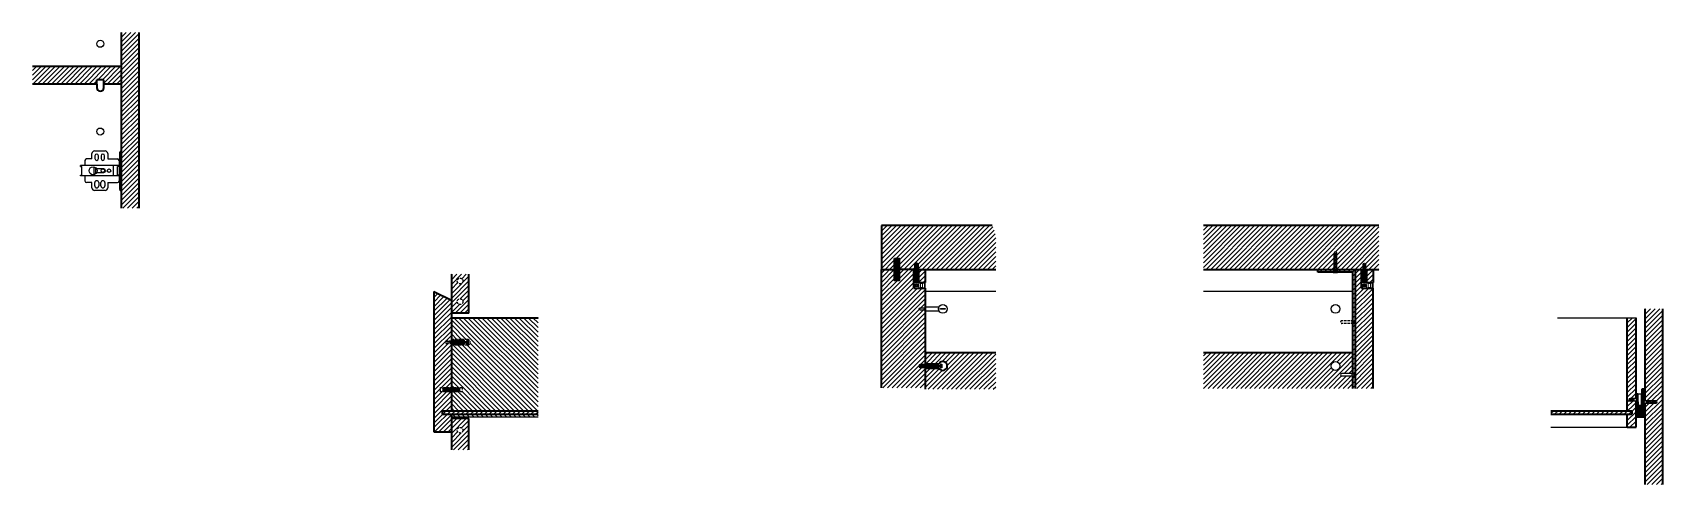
# Model space of a CAD drawing. Header units: inches. Extents: x -88 to 1416, y 266 to 857.
# Drawn here: x 319.4 to 505.2, y 805.8 to 857.2 of the extents above; entities that cross this region are included whole.
import ezdxf

# ---------------------------------------------------------------- set-up
doc = ezdxf.new("R2010")
doc.units = ezdxf.units.IN
doc.header["$MEASUREMENT"] = 0
doc.linetypes.add('HIDDEN', pattern=[0.375, 0.25, -0.125])
doc.layers.add('A-LINE-GRPH', color=7, linetype='Continuous', lineweight=20)
doc.layers.add('A-SECT A-MCUT', color=7, linetype='Continuous', lineweight=35)

# ---------------------------------------------------------------- blocks, each defined once
blk = doc.blocks.new('BLOCCO')
for p, q in [((9.6, 734.92), (9.2, 734.92)), ((9.6, 734.47), (9.2, 734.47)), ((9.3, 735.66), (9.3, 735.57)), ((9.3, 735.57), (9.52, 735.57)), ((9.74, 735.57), (9.52, 735.57)), ((9.74, 735.66), (9.74, 735.57))]:
    blk.add_line(p, q)
blk.add_lwpolyline([(9.2, 734.92), (9.2, 735.66), (9.85, 735.66), (9.85, 734.35), (9.2, 734.35), (9.2, 734.47)])
blk.add_lwpolyline([(9.3, 735.36), (9.3, 735.11), (9.74, 735.11), (9.74, 735.36)], close=True)
blk.add_arc((9.5, 734.7), 0.245, 293.1404, 66.8596)

msp = doc.modelspace()

# ---------------------------------------------------------------- hatches: boundary and pattern name
at = {"transparency": 33554572}
h = msp.add_hatch(dxfattribs=at)
h.set_pattern_fill('ANSI31', color=256, scale=3)
h.paths.add_polyline_path([(329.53, 853.37), (319.42, 853.37), (319.42, 851.37), (326.73, 851.37), (326.73, 851.87), (327.53, 851.87), (327.53, 851.37), (329.53, 851.37)])
h.paths.add_polyline_path([(331.53, 857.24), (329.53, 857.24), (329.53, 837.24), (331.53, 837.24)])
at = {"transparency": 33554567}
h = msp.add_hatch(dxfattribs=at)
h.set_pattern_fill('ANSI31', color=256, scale=3)
h.paths.add_polyline_path([(429.21, 820.75), (421.18, 820.75), (421.18, 819.5), (422.75, 819.5, -3.732051), (422.75, 819), (421.18, 819), (421.18, 816.59), (429.21, 816.59)])
edge = h.paths.add_edge_path()
edge.add_arc((426.21, 833.75), 3, 0, 30)
edge.add_line((428.81, 835.25), (416.18, 835.25))
edge.add_line((416.18, 835.25), (416.18, 830.25))
edge.add_line((416.18, 830.25), (417.68, 830.25))
edge.add_line((417.68, 830.25), (417.68, 831.5))
edge.add_line((417.68, 831.5), (418.18, 831.5))
edge.add_line((418.18, 831.5), (418.18, 830.25))
edge.add_line((418.18, 830.25), (419.93, 830.25))
edge.add_line((419.93, 830.25), (420.04, 830.25))
edge.add_line((420.04, 830.25), (420.04, 830.81))
edge.add_arc((420.18, 830.81), 0.14, 0, 180, ccw=False)
edge.add_line((420.32, 830.81), (420.32, 830.25))
edge.add_line((420.32, 830.25), (420.43, 830.25))
edge.add_line((420.43, 830.25), (429.21, 830.25))
edge.add_line((429.21, 830.25), (429.21, 833.75))
edge = h.paths.add_edge_path()
edge.add_line((421.18, 825.61), (420.62, 825.61))
edge.add_arc((420.62, 825.75), 0.14, 90, 270, ccw=False)
edge.add_line((420.62, 825.89), (421.18, 825.89))
edge.add_line((421.18, 825.89), (421.18, 826))
edge.add_line((421.18, 826), (421.18, 828.1))
edge.add_line((421.18, 828.1), (420.43, 828.1))
edge.add_line((420.43, 828.1), (419.86, 828.1))
edge.add_line((419.86, 828.1), (419.86, 828.75))
edge.add_line((419.86, 828.75), (419.86, 830.25))
edge.add_line((419.86, 830.25), (418.18, 830.25))
edge.add_line((418.18, 830.25), (418.18, 829))
edge.add_line((418.18, 829), (417.68, 829))
edge.add_line((417.68, 829), (417.68, 830.25))
edge.add_line((417.68, 830.25), (416.18, 830.25))
edge.add_line((416.18, 830.25), (416.18, 816.75))
edge.add_line((416.18, 816.75), (421.18, 816.75))
edge.add_line((421.18, 816.75), (421.18, 819.11))
edge.add_line((421.18, 819.11), (420.62, 819.11))
edge.add_arc((420.62, 819.25), 0.14, 90, 270, ccw=False)
edge.add_line((420.62, 819.39), (421.18, 819.39))
edge.add_line((421.18, 819.39), (421.18, 819.5))
edge.add_line((421.18, 819.5), (421.18, 825.61))
edge = h.paths.add_edge_path()
edge.add_line((421.18, 825.89), (420.62, 825.89))
edge.add_arc((420.62, 825.75), 0.14, 90, 270)
edge.add_line((420.62, 825.61), (421.18, 825.61))
edge.add_line((421.18, 825.61), (421.18, 825.89))
edge = h.paths.add_edge_path(flags=16)
edge.add_line((420.48, 819.39), (420.62, 819.39))
edge.add_arc((420.62, 819.25), 0.14, 90, 270)
edge.add_line((420.62, 819.11), (420.48, 819.11))
edge.add_line((420.48, 819.11), (420.48, 819.39))
h.paths.add_polyline_path([(421.18, 830.25), (420.43, 830.25), (420.43, 828.75), (421.18, 828.75)])
at = {"transparency": 33554564}
h = msp.add_hatch(dxfattribs=at)
h.set_pattern_fill('ANSI31', color=256, scale=3)
h.paths.add_polyline_path([(452.89, 820.75), (452.89, 816.69), (469.93, 816.69), (469.93, 818.1), (468.66, 818.1, -1), (468.66, 818.4), (469.93, 818.4), (469.93, 820.75)])
h.paths.add_polyline_path([(467.43, 819.25, -1), (468.43, 819.25, -1)], flags=16)
h.paths.add_polyline_path([(470.23, 818), (470.03, 818.1), (469.93, 818.1), (469.93, 816.69), (470.23, 816.69)])
h.paths.add_polyline_path([(470.23, 824), (470.03, 824.1), (469.93, 824.1), (469.93, 820.75), (469.93, 818.4), (470.03, 818.4), (470.23, 818.5)])
h.paths.add_polyline_path([(470.03, 824.4), (469.93, 824.4), (469.93, 824.1), (470.03, 824.1)])
h.paths.add_polyline_path([(470.03, 824.1), (470.23, 824), (470.23, 824.13), (470.13, 824.25), (470.23, 824.38), (470.23, 824.5), (470.03, 824.4)])
h.paths.add_polyline_path([(470.23, 824.38), (470.13, 824.25), (470.23, 824.13)], flags=17)
h.paths.add_polyline_path([(470.23, 830.25), (468.08, 830.25), (468.08, 830.12), (468.17, 829.95), (469.93, 829.95), (469.93, 824.4), (470.03, 824.4), (470.23, 824.5)])
h.paths.add_polyline_path([(465.93, 830.25), (465.93, 829.95), (467.7, 829.95), (467.78, 830.12), (467.78, 830.25)])
h.paths.add_polyline_path([(467.78, 830.25), (467.78, 832.12, -1), (468.08, 832.12), (468.08, 830.25), (471.09, 830.25), (471.09, 830.81, -1), (471.37, 830.81), (471.37, 830.25), (472.89, 830.25), (472.89, 835.25), (452.89, 835.25), (452.89, 830.25)])
h.paths.add_polyline_path([(470.23, 824), (470.23, 818.5), (470.23, 818.38), (470.23, 818.13), (470.23, 818), (470.23, 816.69), (472.23, 816.69), (472.23, 828.1), (471.48, 828.1), (470.91, 828.1), (470.91, 828.75), (470.91, 830.25), (470.23, 830.25)])
h.paths.add_polyline_path([(472.23, 830.25), (471.48, 830.25), (471.48, 828.75), (472.23, 828.75)])
at = {"transparency": 33554567}
h = msp.add_hatch(dxfattribs=at)
h.set_pattern_fill('ANSI31', color=256, scale=3)
h.paths.add_polyline_path([(367.15, 826.75), (365.15, 827.75), (365.15, 811.75), (367.15, 811.75), (367.15, 813.75), (366.15, 813.75), (366.15, 814.15), (367.15, 814.15), (367.15, 816.3), (365.9, 816.3), (365.9, 816.8), (367.15, 816.8), (367.15, 821.81), (366.59, 821.81, -1), (366.59, 822.09), (367.15, 822.09), (367.15, 822.2)])
h.paths.add_polyline_path([(369.15, 829.7), (367.15, 829.7), (367.15, 825.25), (369.15, 825.25)])
h.paths.add_polyline_path([(368.48, 826.58, -1), (367.83, 826.58, -1)], flags=16)
h.paths.add_polyline_path([(367.83, 828.93, -1), (368.48, 828.93, -1)], flags=16)
h.paths.add_polyline_path([(377.03, 814.15), (366.15, 814.15), (366.15, 813.75), (377.03, 813.75)])
h.paths.add_polyline_path([(369.15, 813.25), (367.15, 813.25), (367.15, 809.7), (369.15, 809.7)])
h.paths.add_polyline_path([(367.83, 811.93, -1), (368.48, 811.93, -1)], flags=16)
at = {"transparency": 33554574}
h = msp.add_hatch(dxfattribs=at)
h.set_pattern_fill('ANSI31', color=256, scale=3)
h.paths.add_polyline_path([(501.7, 814.15), (492.5, 814.15), (492.5, 813.75), (501.7, 813.75)])
h.paths.add_polyline_path([(505.2, 825.75), (503.2, 825.75), (503.2, 815.3), (504.47, 815.3, -1), (504.47, 815), (503.2, 815), (503.2, 805.75), (505.2, 805.75)])
h.paths.add_polyline_path([(502.2, 815.25), (501.51, 815.25, -1), (501.51, 815.55), (502.2, 815.55), (502.2, 824.75), (501.2, 824.75), (501.2, 814.15), (501.7, 814.15), (501.7, 813.75), (501.2, 813.75), (501.2, 812.27), (502.2, 812.27)])
at = {"transparency": 33554569}
h = msp.add_hatch(dxfattribs=at)
h.set_pattern_fill('ANSI31', color=256, scale=3, angle=90)
h.paths.add_polyline_path([(377.03, 824.75), (367.15, 824.75), (367.15, 822.28), (368.98, 822.28, -1), (368.98, 821.63), (367.15, 821.63), (367.15, 816.8), (368.4, 816.8), (368.4, 816.3), (367.15, 816.3), (367.15, 814.15), (377.03, 814.15)])
h.paths.add_polyline_path([(377.03, 813.75), (367.15, 813.75), (367.15, 813.45), (377.03, 813.45)])
at = {"transparency": 33554574}
h = msp.add_hatch(dxfattribs=at)
h.set_pattern_fill('ANSI31', color=256, scale=0.5)
h.paths.add_polyline_path([(502.82, 814.75), (502.4, 814.75), (502.4, 815.15), (502.2, 815.25), (502.2, 814.55), (502.47, 814.55), (502.47, 814.05), (502.52, 814.05), (502.52, 814.45), (502.77, 814.45), (502.77, 814.05), (502.82, 814.05)])
edge = h.paths.add_edge_path(flags=17)
edge.add_ellipse((502.65, 814.05), major_axis=(0, -0.383), ratio=0.326144, start_angle=90, end_angle=270)
edge.add_ellipse((502.65, 814.05), major_axis=(0, -0.383), ratio=0.326144, start_angle=270, end_angle=450)
h.paths.add_polyline_path([(502.4, 814.45), (502.2, 814.45), (502.2, 813.45), (503.2, 813.45), (503.2, 815), (503.1, 815), (502.9, 814.9), (502.9, 813.65), (502.4, 813.65)])
h.paths.add_polyline_path([(503.2, 816.65), (502.9, 816.65), (502.9, 815.4), (503.1, 815.3), (503.2, 815.3)])
h.paths.add_polyline_path([(502.4, 816.05), (502.2, 816.05), (502.2, 815.55), (502.4, 815.65)])

# ---------------------------------------------------------------- linework, layer by layer
for p, q in [((326.48, 843.75), (327.68, 843.75)), ((329.53, 843.75), (329.53, 843.75)), ((329.38, 842.1), (324.88, 842.1)), ((324.88, 842), (324.88, 842.1)), ((324.88, 842), (325.03, 842)), ((325.03, 841), (325.03, 842)), ((325.38, 842.65), (325.38, 842.1)), ((326.18, 842.85), (325.58, 842.85)), ((326.18, 842.85), (326.18, 843.45)), ((326.38, 841.94), (326.38, 841.06)), ((326.53, 843.2), (326.53, 842.88)), ((326.58, 841.86), (326.58, 841.14)), ((327.54, 841.7), (326.72, 841.7)), ((326.93, 842.88), (326.93, 843.2)), ((327.23, 843.2), (327.23, 842.88)), ((327.63, 842.88), (327.63, 843.2)), ((327.98, 843.45), (327.98, 842.85)), ((327.98, 842.85), (329.08, 842.85)), ((328.59, 842.1), (328.59, 840.9)), ((329.38, 842), (329.08, 842)), ((329.08, 841), (329.08, 842)), ((329.28, 842.65), (329.28, 842.1)), ((329.28, 842), (329.28, 841)), ((329.38, 842), (329.38, 842.1)), ((324.88, 840.9), (324.88, 841)), ((324.88, 841), (325.03, 841)), ((329.38, 840.9), (324.88, 840.9)), ((325.38, 840.9), (325.38, 840.35)), ((326.18, 840.15), (325.58, 840.15)), ((326.18, 839.55), (326.18, 840.15)), ((326.51, 839.77), (326.51, 840.14)), ((326.72, 841.3), (327.54, 841.3)), ((326.96, 840.14), (326.96, 839.77)), ((327.21, 839.77), (327.21, 840.14)), ((327.66, 840.14), (327.66, 839.77)), ((327.98, 840.15), (327.98, 839.55)), ((327.98, 840.15), (329.08, 840.15)), ((329.38, 841), (329.08, 841)), ((329.28, 840.9), (329.28, 840.35)), ((329.38, 841), (329.38, 840.9)), ((327.68, 839.25), (326.48, 839.25)), ((329.53, 839.25), (329.53, 839.25)), ((417.68, 831.25), (417.68, 829.25)), ((417.74, 831.41), (417.74, 829.09)), ((417.84, 831.48), (417.84, 829.02)), ((417.93, 831.5), (417.93, 829)), ((418.03, 831.48), (418.03, 829.02)), ((418.13, 831.41), (418.13, 829.09)), ((418.18, 831.25), (418.18, 829.25)), ((420.04, 830.72), (420.25, 830.94)), ((420.04, 830.58), (420.31, 830.86)), ((420.04, 830.44), (420.32, 830.73)), ((420.04, 830.3), (420.32, 830.59)), ((420.13, 830.25), (420.32, 830.45)), ((467.78, 830.25), (467.78, 832.12)), ((467.78, 832.01), (468.08, 831.76)), ((467.78, 831.81), (468.08, 831.56)), ((467.78, 831.61), (468.08, 831.36)), ((467.78, 831.41), (468.08, 831.16)), ((467.78, 831.21), (468.08, 830.96)), ((467.78, 831.01), (468.08, 830.76)), ((467.78, 830.81), (468.08, 830.56)), ((467.78, 830.61), (468.08, 830.36)), ((467.8, 832.19), (468.08, 831.96)), ((468.08, 830.25), (468.08, 832.12)), ((471.09, 830.72), (471.3, 830.94)), ((471.09, 830.58), (471.36, 830.86)), ((471.09, 830.44), (471.37, 830.73)), ((471.09, 830.3), (471.37, 830.59)), ((471.18, 830.25), (471.37, 830.45)), ((419.98, 828.75), (419.98, 830.25)), ((420.18, 828.75), (420.18, 830.25)), ((420.38, 828.75), (420.38, 830.25)), ((467.7, 829.95), (467.68, 829.92)), ((467.68, 829.92), (467.81, 829.92)), ((467.78, 830.41), (468.08, 830.16)), ((467.78, 830.21), (467.89, 830.12)), ((467.78, 830.12), (468.08, 830.12)), ((467.93, 830.02), (467.81, 829.92)), ((467.81, 829.92), (468.06, 829.92)), ((467.93, 830.02), (468.06, 829.92)), ((468.06, 829.92), (468.18, 829.92)), ((468.17, 829.95), (468.18, 829.92)), ((471.03, 828.75), (471.03, 830.25)), ((471.23, 828.75), (471.23, 830.25)), ((471.43, 828.75), (471.43, 830.25)), ((420.1, 828.35), (420.1, 828.5)), ((420.27, 828.35), (420.27, 828.5)), ((429.21, 827.75), (421.18, 827.75)), ((469.93, 827.75), (452.89, 827.75)), ((471.15, 828.35), (471.15, 828.5)), ((471.31, 828.35), (471.31, 828.5)), ((493.26, 824.75), (502.2, 824.75)), ((420.71, 819.39), (420.5, 819.19)), ((420.85, 819.39), (420.57, 819.12)), ((420.99, 819.39), (420.7, 819.11)), ((421.13, 819.39), (420.84, 819.11)), ((421.18, 819.31), (420.98, 819.11)), ((422.68, 819.45), (421.18, 819.45)), ((423.08, 819.33), (422.93, 819.33)), ((422.68, 819.25), (421.18, 819.25)), ((422.68, 819.05), (421.18, 819.05)), ((423.08, 819.17), (422.93, 819.17)), ((469.93, 818.4), (468.66, 818.4)), ((469.93, 818.1), (468.66, 818.1)), ((469.79, 818.4), (469.79, 818.1)), ((470.03, 818.4), (470.03, 818.1)), ((470.13, 818.25), (470.23, 818.38)), ((470.13, 818.25), (470.23, 818.13)), ((470.23, 818.5), (470.23, 818.38)), ((470.23, 818.38), (470.23, 818.13)), ((470.23, 818.13), (470.23, 818)), ((502.82, 816.05), (502.4, 816.05)), ((502.4, 815.65), (502.4, 815.53)), ((502.82, 814.75), (502.82, 816.05)), ((501.38, 815.47), (501.56, 815.25)), ((502.2, 815.55), (501.51, 815.55)), ((502.2, 815.25), (501.51, 815.25)), ((501.52, 815.55), (501.76, 815.25)), ((501.72, 815.55), (501.95, 815.26)), ((501.96, 815.55), (501.96, 815.25)), ((502.2, 815.55), (502.2, 815.25)), ((502.3, 815.4), (502.4, 815.53)), ((502.3, 815.4), (502.4, 815.28)), ((502.4, 815.53), (502.4, 815.28)), ((502.4, 815.28), (502.4, 815.15)), ((502.4, 814.45), (502.47, 814.45)), ((502.82, 814.45), (502.9, 814.45)), ((502.9, 815.4), (502.9, 815.28)), ((503, 815.15), (502.9, 815.28)), ((502.9, 815.28), (502.9, 815.03)), ((503, 815.15), (502.9, 815.03)), ((502.9, 815.03), (502.9, 814.9)), ((503.1, 815.3), (503.1, 815)), ((503.2, 815.3), (504.47, 815.3)), ((503.2, 815), (504.47, 815)), ((503.34, 815.3), (503.34, 815)), ((503.58, 815), (503.35, 815.29)), ((503.78, 815), (503.54, 815.3)), ((503.98, 815), (503.74, 815.3)), ((504.18, 815), (503.94, 815.3)), ((504.38, 815), (504.14, 815.3)), ((504.54, 815.05), (504.34, 815.3)), ((367.15, 813.45), (377.03, 813.45)), ((492.5, 812.27), (501.2, 812.27))]:
    msp.add_line(p, q)
at = {"linetype": 'HIDDEN', "transparency": 33554564}
for p, q in [((469.93, 824.4), (468.66, 824.4)), ((469.93, 824.1), (468.66, 824.1)), ((469.79, 824.4), (469.79, 824.1)), ((470.03, 824.4), (470.23, 824.5)), ((470.03, 824.4), (470.03, 824.1)), ((470.03, 824.1), (470.23, 824)), ((470.13, 824.25), (470.23, 824.38)), ((470.13, 824.25), (470.23, 824.13)), ((470.23, 824.5), (470.23, 824.38)), ((470.23, 824.38), (470.23, 824.13)), ((470.23, 824.13), (470.23, 824))]:
    msp.add_line(p, q, dxfattribs=at)
at = {"linetype": 'HIDDEN'}
for p, q in [((469.93, 824.4), (470.03, 824.4)), ((469.93, 824.1), (470.03, 824.1))]:
    msp.add_line(p, q, dxfattribs=at)
at = {"linetype": 'HIDDEN', "transparency": 33554574}
for p, q in [((366.68, 822.09), (366.47, 821.89)), ((366.82, 822.09), (366.54, 821.82)), ((366.96, 822.09), (366.67, 821.81)), ((367.1, 822.09), (366.81, 821.81)), ((367.15, 822.01), (366.95, 821.81)), ((369.05, 822.03), (368.9, 822.03)), ((369.05, 821.87), (368.9, 821.87)), ((366.35, 816.75), (367.95, 816.75)), ((366.35, 816.35), (367.95, 816.35))]:
    msp.add_line(p, q, dxfattribs=at)
at = {"linetype": 'HIDDEN', "transparency": 33554687}
for p, q in [((368.98, 822.28), (367.15, 822.28)), ((368.98, 821.63), (367.15, 821.63))]:
    msp.add_line(p, q, dxfattribs=at)
at = {"transparency": 33554574}
for p, q in [((368.65, 822.15), (367.15, 822.15)), ((368.65, 821.95), (367.15, 821.95)), ((368.65, 821.75), (367.15, 821.75)), ((366.15, 816.55), (368.15, 816.55)), ((366.17, 816.63), (368.13, 816.63)), ((366.17, 816.47), (368.13, 816.47)), ((366.22, 816.71), (368.08, 816.71)), ((366.22, 816.4), (368.08, 816.4))]:
    msp.add_line(p, q, dxfattribs=at)
msp.add_lwpolyline([(471.09, 830.25), (471.09, 830.81, -1), (471.37, 830.81), (471.37, 830.25)], format="xyb")
for points in [[(419.93, 830.25), (420.43, 830.25), (420.43, 828.75), (419.93, 828.75)], [(470.98, 830.25), (471.48, 830.25), (471.48, 828.75), (470.98, 828.75)], [(419.98, 828.5), (419.98, 828.35), (420.38, 828.35), (420.38, 828.5)], [(471.03, 828.5), (471.03, 828.35), (471.43, 828.35), (471.43, 828.5)], [(422.9, 825.79), (423.46, 825.79), (423.46, 825.72), (422.9, 825.72)], [(421.18, 819.5), (421.18, 819), (422.68, 819), (422.68, 819.5)], [(422.93, 819.45), (423.08, 819.45), (423.08, 819.05), (422.93, 819.05)]]:
    msp.add_lwpolyline(points, close=True)
for points in [[(420.08, 830.25), (420.08, 828.75)], [(420.08, 828.62), (420.08, 828.5)], [(420.28, 828.75), (420.28, 828.75), (420.28, 830.25)], [(420.28, 828.5), (420.28, 828.64)], [(471.13, 830.25), (471.13, 828.75)], [(471.13, 828.62), (471.13, 828.5)], [(471.33, 828.75), (471.33, 828.75), (471.33, 830.25)], [(471.33, 828.5), (471.33, 828.64)], [(421.18, 819.35), (422.68, 819.35), (422.93, 819.35)], [(422.93, 819.15), (422.68, 819.15), (421.18, 819.15)]]:
    msp.add_lwpolyline(points)
at = {"transparency": 33554562}
msp.add_lwpolyline([(421.18, 825.61), (420.62, 825.61, -1), (420.62, 825.89), (421.18, 825.89)], format="xyb", dxfattribs=at)
msp.add_lwpolyline([(421.18, 825.5), (421.18, 826), (422.68, 826), (422.68, 825.5)], close=True, dxfattribs=at)
at = {"linetype": 'HIDDEN', "transparency": 33554574}
msp.add_lwpolyline([(367.15, 822.09), (366.59, 822.09, 1), (366.59, 821.81), (367.15, 821.81)], format="xyb", dxfattribs=at)
msp.add_lwpolyline([(367.15, 822.2), (367.15, 821.7), (368.65, 821.7), (368.65, 822.2)], close=True, dxfattribs=at)
at = {"transparency": 33554574}
for points in [[(367.15, 822.05), (368.65, 822.05), (368.9, 822.05)], [(368.9, 821.85), (368.65, 821.85), (367.15, 821.85)]]:
    msp.add_lwpolyline(points, dxfattribs=at)
msp.add_lwpolyline([(368.9, 822.15), (369.05, 822.15), (369.05, 821.75), (368.9, 821.75)], close=True, dxfattribs=at)
at = {"linetype": 'HIDDEN', "transparency": 33554687}
msp.add_lwpolyline([(365.9, 816.8), (368.4, 816.8), (368.4, 816.3), (365.9, 816.3)], close=True, dxfattribs=at)
for centre, radius in [((327.13, 855.97), 0.4), ((327.13, 845.97), 0.4), ((326.31, 841.5), 0.45), ((327.43, 841.5), 0.2), ((328.12, 841.5), 0.2), ((423.18, 825.75), 0.5), ((467.93, 825.75), 0.5), ((467.93, 819.25), 0.5)]:
    msp.add_circle(centre, radius)
at = {"linetype": 'HIDDEN'}
for centre in [(368.15, 828.93), (368.15, 826.58), (368.15, 811.93)]:
    msp.add_circle(centre, 0.325, dxfattribs=at)
for centre, radius, start, end in [((326.48, 843.45), 0.3, 90, 180), ((327.68, 843.45), 0.3, 0, 90), ((325.58, 842.65), 0.2, 90, 180), ((326.73, 843.2), 0.2, 90, 180), ((326.73, 842.88), 0.2, 180, 270), ((326.73, 843.2), 0.2, 0, 90), ((326.73, 842.88), 0.2, 270, 0), ((327.43, 843.2), 0.2, 90, 180), ((327.43, 842.88), 0.2, 180, 270), ((327.43, 843.2), 0.2, 0, 90), ((327.43, 842.88), 0.2, 270, 0), ((327.54, 841.5), 0.2, 0, 90), ((329.08, 842.65), 0.2, 0, 90), ((325.58, 840.35), 0.2, 180, 270), ((326.73, 840.14), 0.225, 90, 180), ((326.73, 839.77), 0.225, 180, 270), ((326.73, 840.14), 0.225, 0, 90), ((326.73, 839.77), 0.225, 270, 0), ((327.43, 840.14), 0.225, 90, 180), ((327.43, 839.77), 0.225, 180, 270), ((327.43, 840.14), 0.225, 0, 90), ((327.43, 839.77), 0.225, 270, 0), ((327.54, 841.5), 0.2, 270, 0), ((329.08, 840.35), 0.2, 270, 0), ((326.48, 839.55), 0.3, 180, 270), ((327.68, 839.55), 0.3, 270, 0), ((417.93, 831.25), 0.25, 0, 180), ((467.93, 832.12), 0.15, 0, 180), ((417.93, 829.25), 0.25, 180, 0), ((468.66, 818.25), 0.15, 90, 270), ((501.51, 815.4), 0.15, 90, 270), ((504.47, 815.15), 0.15, 270, 90)]:
    msp.add_arc(centre, radius, start, end)
at = {"linetype": 'HIDDEN', "transparency": 33554564}
msp.add_arc((468.66, 824.25), 0.15, 90, 270, dxfattribs=at)
at = {"linetype": 'HIDDEN', "transparency": 33554687}
msp.add_arc((368.98, 821.95), 0.325, 270, 90, dxfattribs=at)
at = {"linetype": 'HIDDEN', "transparency": 33554574}
for centre, start, end in [((366.35, 816.55), 90, 270), ((367.95, 816.55), 270, 90)]:
    msp.add_arc(centre, 0.2, start, end, dxfattribs=at)
at = {"layer": 'A-SECT A-MCUT'}
for p, q in [((329.53, 857.24), (329.53, 837.24)), ((329.53, 853.37), (319.42, 853.37)), ((326.73, 851.37), (319.42, 851.37)), ((327.53, 851.87), (326.73, 851.87)), ((326.73, 851.37), (326.73, 851.87)), ((326.73, 851.37), (326.73, 850.97)), ((327.53, 851.37), (327.53, 851.87)), ((329.53, 851.37), (327.53, 851.37)), ((327.53, 850.97), (327.53, 851.37)), ((329.38, 843.6), (329.38, 839.4)), ((416.18, 835.25), (416.18, 830.25)), ((428.81, 835.25), (416.18, 835.25)), ((472.89, 835.25), (452.89, 835.25)), ((367.15, 829.7), (367.15, 816.8)), ((369.15, 825.25), (369.15, 829.7)), ((416.18, 816.75), (416.18, 830.25)), ((416.18, 830.25), (417.68, 830.25)), ((420.04, 830.25), (418.18, 830.25)), ((419.86, 828.1), (419.86, 830.25)), ((420.32, 830.25), (429.21, 830.25)), ((420.43, 828.75), (420.43, 830.25)), ((420.43, 828.75), (421.18, 828.75)), ((421.18, 830.25), (421.18, 828.75)), ((452.89, 830.25), (467.78, 830.25)), ((465.93, 829.95), (465.93, 830.25)), ((467.7, 829.95), (465.93, 829.95)), ((467.78, 830.12), (467.7, 829.95)), ((467.78, 830.25), (467.78, 830.12)), ((468.08, 830.25), (471.09, 830.25)), ((468.08, 830.25), (468.08, 830.12)), ((468.08, 830.12), (468.17, 829.95)), ((469.93, 829.95), (468.17, 829.95)), ((469.93, 824.1), (469.93, 829.95)), ((470.23, 824), (470.23, 830.25)), ((470.91, 828.1), (470.91, 830.25)), ((471.37, 830.25), (472.89, 830.25)), ((471.48, 830.25), (471.48, 828.75)), ((471.48, 828.75), (472.23, 828.75)), ((472.23, 830.25), (472.23, 828.75)), ((365.15, 827.75), (367.15, 826.75)), ((419.86, 828.1), (421.18, 828.1)), ((421.18, 828.1), (421.18, 819.39)), ((470.91, 828.1), (472.23, 828.1)), ((472.23, 816.69), (472.23, 828.1)), ((369.15, 825.25), (367.15, 825.25)), ((503.2, 825.75), (503.2, 815.3)), ((505.2, 825.75), (505.2, 805.75)), ((367.15, 824.75), (377.03, 824.75)), ((469.93, 820.75), (469.93, 824.1)), ((470.23, 818.5), (470.23, 824)), ((501.2, 814.15), (501.2, 824.75)), ((502.2, 815.55), (502.2, 824.75)), ((429.21, 820.75), (421.18, 820.75)), ((421.18, 819.5), (422.75, 819.5)), ((469.93, 820.75), (452.89, 820.75)), ((469.93, 818.4), (469.93, 820.75)), ((421.18, 819.11), (421.18, 816.59)), ((421.18, 819), (422.75, 819)), ((469.93, 818.4), (470.03, 818.4)), ((469.93, 816.69), (469.93, 818.1)), ((469.93, 818.1), (470.03, 818.1)), ((470.03, 818.4), (470.23, 818.5)), ((470.03, 818.1), (470.23, 818)), ((470.23, 816.69), (470.23, 818)), ((367.15, 816.3), (367.15, 814.15)), ((502.4, 816.05), (502.2, 816.05)), ((502.2, 815.55), (502.4, 815.65)), ((502.4, 815.65), (502.4, 816.05)), ((502.9, 816.65), (503.2, 816.65)), ((502.9, 815.4), (502.9, 816.65)), ((366.15, 814.15), (377.03, 814.15)), ((366.15, 813.75), (366.15, 814.15)), ((366.15, 813.75), (377.03, 813.75)), ((367.15, 813.75), (367.15, 809.7)), ((492.5, 814.15), (501.7, 814.15)), ((492.5, 813.75), (501.7, 813.75)), ((501.2, 812.27), (501.2, 813.75)), ((501.7, 814.15), (501.7, 813.75)), ((502.2, 812.27), (502.2, 815.25)), ((502.2, 815.25), (502.4, 815.15)), ((502.47, 814.55), (502.2, 814.55)), ((502.2, 814.45), (502.4, 814.45)), ((502.4, 815.15), (502.4, 814.75)), ((502.4, 814.75), (502.82, 814.75)), ((502.4, 814.45), (502.4, 813.65)), ((502.47, 814.05), (502.47, 814.55)), ((502.52, 814.05), (502.47, 814.05)), ((502.77, 814.45), (502.52, 814.45)), ((502.52, 814.45), (502.52, 814.05)), ((502.77, 814.05), (502.77, 814.45)), ((502.77, 814.05), (502.82, 814.05)), ((502.82, 814.75), (502.82, 814.05)), ((503.1, 815.3), (502.9, 815.4)), ((503.1, 815), (502.9, 814.9)), ((502.9, 813.65), (502.9, 814.9)), ((503.1, 815.3), (503.2, 815.3)), ((503.1, 815), (503.2, 815)), ((503.2, 815), (503.2, 805.75)), ((369.15, 813.25), (367.15, 813.25)), ((369.15, 809.7), (369.15, 813.25)), ((501.2, 812.27), (502.2, 812.27)), ((502.2, 813.45), (503.2, 813.45)), ((502.4, 813.65), (502.9, 813.65)), ((365.15, 811.75), (367.15, 811.75))]:
    msp.add_line(p, q, dxfattribs=at)
for points in [[(331.53, 857.24), (331.53, 837.24)], [(365.15, 827.75), (365.15, 811.75)]]:
    msp.add_lwpolyline(points, dxfattribs=at)
msp.add_lwpolyline([(417.68, 831.5), (418.18, 831.5), (418.18, 829), (417.68, 829)], close=True, dxfattribs=at)
for points in [[(420.04, 830.25), (420.04, 830.81, -1), (420.32, 830.81), (420.32, 830.25)], [(421.18, 819.39), (420.62, 819.39, 1), (420.62, 819.11), (421.18, 819.11)]]:
    msp.add_lwpolyline(points, format="xyb", dxfattribs=at)
for centre, radius, start, end in [((327.13, 850.97), 0.4, 180, 0), ((329.53, 843.6), 0.15, 90, 180), ((329.53, 839.4), 0.15, 180, 270), ((423.18, 819.25), 0.5, 210, 150)]:
    msp.add_arc(centre, radius, start, end, dxfattribs=at)
msp.add_ellipse((502.65, 814.05), major_axis=(0, -0.383), ratio=0.326144, dxfattribs=at)

# ---------------------------------------------------------------- block references
at = {"layer": 'A-LINE-GRPH', "xscale": -1, "rotation": 270}
for p in [(-314.49, 818.91), (-263.44, 818.91)]:
    msp.add_blockref('BLOCCO', p, dxfattribs=at)

doc.saveas('drawing.dxf')
